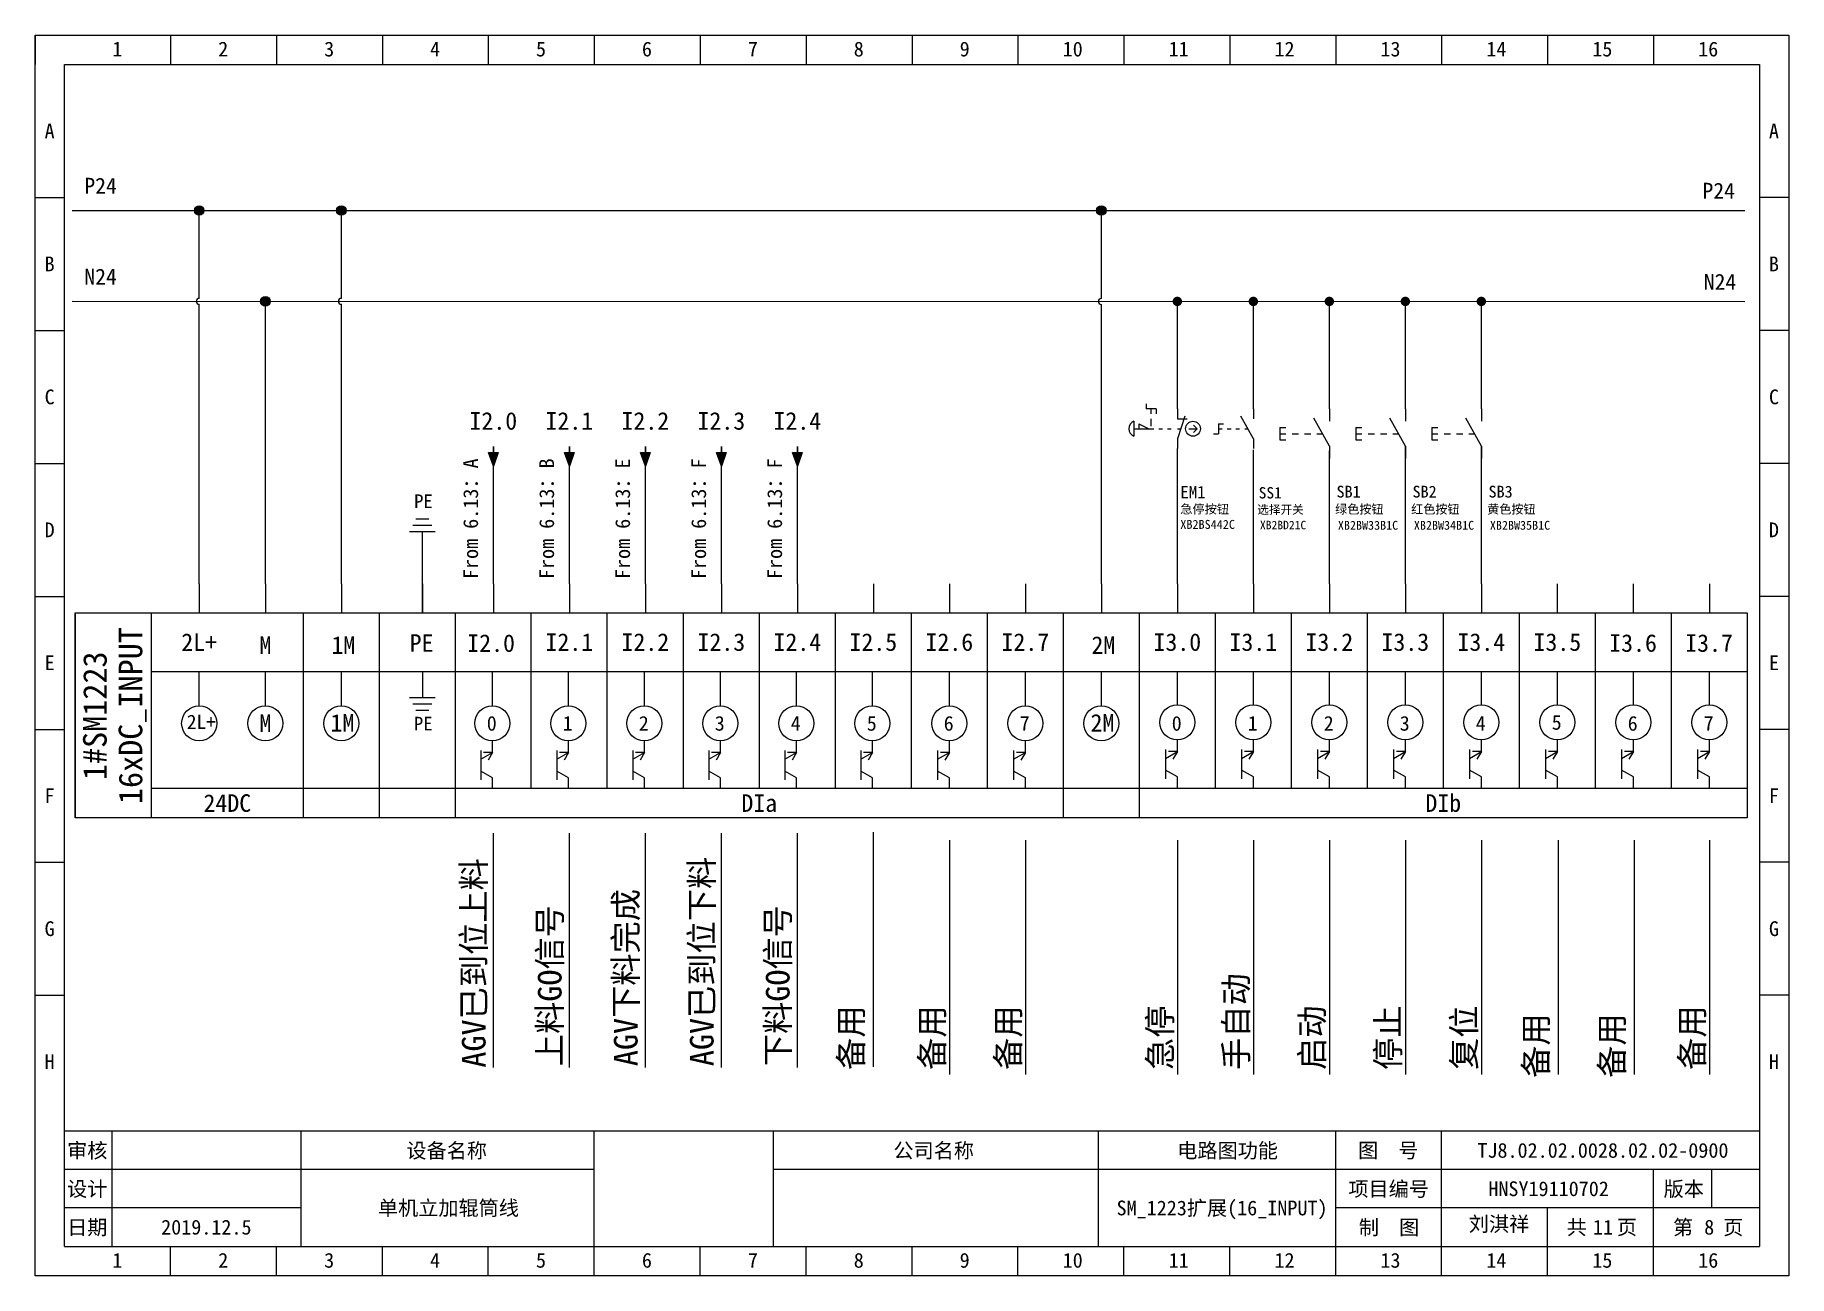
# Model space of a CAD drawing. Header units: millimetres. Extents: x 2035 to 3883, y 1511 to 1945.
# Drawn here: x 2349.7 to 2646.7, y 1511.5 to 1721.5 of the extents above; entities that cross this region are included whole.
import ezdxf
from ezdxf.enums import TextEntityAlignment as Align

# ---------------------------------------------------------------- set-up
doc = ezdxf.new("R2010")
doc.units = ezdxf.units.MM
doc.layers.add('0 @ 1', color=7, linetype='Continuous')
doc.layers.add('EPLAN300', color=5, linetype='Continuous', lineweight=25)
doc.layers.add('EPLAN311', color=1, linetype='Continuous', lineweight=25)
doc.styles.get("Standard").update_dxf_attribs({"font": 'arial.ttf'})
doc.styles.add('宋体', font='')
doc.styles.get('宋体').set_extended_font_data('宋体')

msp = doc.modelspace()

# ---------------------------------------------------------------- texts
at = {"color": 1, "style": '宋体'}
for s, p in [('From 6.13：A', (2424.7, 1629.41)), ('From 6.13：B', (2437.57, 1629.41)), ('From 6.13：E', (2450.44, 1629.41)), ('From 6.13：F', (2463.31, 1629.41)), ('From 6.13：F', (2476.18, 1629.41))]:
    msp.add_text(s, height=2.5, rotation=90, dxfattribs=at).set_placement(p)
at = {"style": '宋体'}
for s, height, p in [('I2.0', 2.97, (2422.87, 1617.08)), ('0', 2.48, (2426.18, 1603.75)), ('1', 2.48, (2439.05, 1603.75)), ('2', 2.48, (2451.92, 1603.75)), ('3', 2.48, (2464.79, 1603.75)), ('4', 2.48, (2477.66, 1603.75)), ('5', 2.48, (2490.53, 1603.75)), ('6', 2.48, (2503.56, 1603.75)), ('7', 2.48, (2516.43, 1603.75)), ('0', 2.48, (2542.17, 1603.75)), ('1', 2.48, (2555.04, 1603.75)), ('2', 2.48, (2567.91, 1603.75)), ('3', 2.48, (2580.78, 1603.75)), ('4', 2.48, (2593.65, 1603.75)), ('5', 2.48, (2606.52, 1603.91)), ('6', 2.48, (2619.39, 1603.75)), ('7', 2.48, (2632.26, 1603.75))]:
    msp.add_text(s, height=height, dxfattribs=at).set_placement(p)
at = {"color": 0, "style": '宋体'}
for s, rotation, p in [('AGV已到位上料', 89.9965, (2425.97, 1546.72)), ('AGV已到位下料', 89.9965, (2464.58, 1546.97)), ('AGV下料完成', 89.9965, (2451.71, 1546.97)), ('上料GO信号 ', 89.9965, (2438.84, 1546.97)), ('下料GO信号', 89.9965, (2477.45, 1546.97)), ('手自动', 89.9965, (2555.06, 1546.33)), ('备用', 90, (2489.85, 1546.33)), ('备用', 89.9965, (2503.58, 1546.33)), ('备用', 89.9965, (2516.45, 1546.33)), ('急停', 89.9965, (2542.19, 1546.33)), ('启动', 89.9965, (2567.93, 1546.33)), ('停止', 89.9965, (2580.8, 1546.33)), ('复位', 89.9965, (2593.67, 1546.33)), ('备用', 89.9965, (2632.28, 1546.33)), ('备用', 90, (2605.83, 1544.98)), ('备用', 90, (2618.7, 1544.98))]:
    msp.add_text(s, height=4, rotation=rotation, dxfattribs=at).set_placement(p)
at = {"style": '宋体'}
for s, width, insert, char_height, attachment_point in [('P24', 2.5259, (2360.78, 1695.97), 2.7, 5), ('P24', 2.5259, (2634.8, 1695.13), 2.7, 5), ('N24', 2.5259, (2360.78, 1680.59), 2.7, 5), ('N24', 2.5259, (2635.02, 1679.71), 2.7, 5), ('I2.0', 2.5259, (2427.29, 1656.15), 2.97, 5), ('I2.1', 2.5259, (2440.16, 1656.15), 2.97, 5), ('I2.2', 2.5259, (2453.03, 1656.15), 2.97, 5), ('I2.3', 2.5259, (2465.9, 1656.15), 2.97, 5), ('I2.4', 2.5259, (2478.77, 1656.15), 2.97, 5), ('PE', 3.0901, (2413.88, 1643.74), 2.31, 1), ('2L+', 2.5259, (2377.48, 1618.72), 2.97, 5), ('\\pi-5.94,l8.91,t8.91;PE', 2.5259, (2413.65, 1618.58), 2.97, 5), ('I2.1', 2.5259, (2440.16, 1618.72), 2.97, 5), ('I2.2', 2.5259, (2453.03, 1618.72), 2.97, 5), ('I2.3', 2.5259, (2465.9, 1618.72), 2.97, 5), ('I2.4', 2.5259, (2478.77, 1618.72), 2.97, 5), ('I2.5', 2.5259, (2491.64, 1618.72), 2.97, 5), ('I2.6', 2.5259, (2504.51, 1618.72), 2.97, 5), ('I2.7', 2.5259, (2517.38, 1618.72), 2.97, 5), ('I3.0', 2.5259, (2543.12, 1618.72), 2.97, 5), ('I3.1', 2.5259, (2555.99, 1618.72), 2.97, 5), ('I3.2', 2.5259, (2568.86, 1618.72), 2.97, 5), ('I3.3', 2.5259, (2581.73, 1618.72), 2.97, 5), ('I3.4', 2.5259, (2594.6, 1618.72), 2.97, 5), ('I3.5', 2.5259, (2607.47, 1618.72), 2.97, 5), ('I3.6', 2.5259, (2620.29, 1618.56), 2.97, 5), ('I3.7', 2.5259, (2633.16, 1618.56), 2.97, 5), ('2L+', 2.5259, (2377.85, 1605.24), 2.42, 5), ('PE', 3.0901, (2413.85, 1606.1), 2.31, 1), ('24DC', 2.5259, (2382.24, 1591.47), 2.97, 5), ('DIa', 2.5259, (2472.33, 1591.47), 2.97, 5), ('DIb', 2.5259, (2588.16, 1591.47), 2.97, 5)]:
    msp.add_mtext_dynamic_manual_height_columns(s, width=width, gutter_width=12.5, heights=[0], dxfattribs=dict(at, insert=insert, char_height=char_height, attachment_point=attachment_point))
at = {"char_height": 2.97, "width": 0.5197, "attachment_point": 1, "style": '宋体'}
for s, insert in [('M', (2387.69, 1619.72)), ('1M', (2399.87, 1619.72)), ('2M', (2528.57, 1619.72)), ('M', (2387.69, 1606.5)), ('1M', (2399.72, 1606.56)), ('2M', (2528.42, 1606.56))]:
    msp.add_mtext(s, dxfattribs=dict(at, insert=insert))
at = {"color": 5, "style": '宋体'}
for tag, p, height in [('SS1', (2556.89, 1643.05), 1.92), ('SB1', (2570.08, 1643.2), 2), ('SB2', (2582.95, 1643.2), 2), ('SB3', (2595.82, 1643.2), 2), ('选择开关', (2556.67, 1640.44), 1.44), ('绿色按钮', (2569.85, 1640.48), 1.5), ('红色按钮', (2582.72, 1640.48), 1.5), ('黄色按钮', (2595.59, 1640.48), 1.5), ('XB2BD21C', (2557.11, 1637.83), 1.44), ('XB2BW33B1C', (2570.31, 1637.76), 1.5), ('XB2BW34B1C', (2583.18, 1637.76), 1.5), ('XB2BW35B1C', (2596.05, 1637.76), 1.5)]:
    msp.add_attdef(tag, p, '', height=height, dxfattribs=at)
at = {"style": '宋体'}
for tag, p in [('16xDC_INPUT', (2365.84, 1606.29)), ('1#SM1223', (2359.82, 1606.27))]:
    msp.add_attdef(tag, text='封页', height=4, rotation=90, dxfattribs=at).set_placement(p, align=Align.MIDDLE_CENTER)
for tag, text, p in [('TJ8.02.02.0028.02.02-0900', 'TJ8.01.01.0181.00.01-0900', (2615.19, 1532.72)), ('HNSY19110702', '####', (2605.99, 1526.22)), ('单机立加辊筒线', '', (2419.69, 1522.97)), ('SM_1223扩展(16_INPUT)', '封页', (2550.69, 1522.97)), ('2019.12.5', '2019/09/23', (2378.69, 1519.72)), ('刘淇祥', '', (2597.6, 1520.26)), ('11', '02', (2615.19, 1519.72)), ('8', '01', (2633.19, 1519.72))]:
    msp.add_attdef(tag, text=text, height=2.5, dxfattribs=at).set_placement(p, align=Align.MIDDLE_CENTER)

# ---------------------------------------------------------------- blocks, each defined once
blk = doc.blocks.new('*U89')
blk.add_line((-2.5, 0), (2.5, 0))
blk = doc.blocks.new('*U90')
at = {"color": 0, "linetype": 'ByBlock', "lineweight": -2, "transparency": 16777216}
for p in [(0, 0), (0, -22.5), (0, -45), (0, -67.5), (0, -90), (0, -112.5), (0, -135)]:
    blk.add_blockref('*U89', p, dxfattribs=at)
blk = doc.blocks.new('*U91')
blk.add_line((-2.5, 0), (2.5, 0))
blk = doc.blocks.new('*U92')
at = {"color": 0, "linetype": 'ByBlock', "lineweight": -2, "transparency": 16777216}
for p in [(0, 0), (0, -22.5), (0, -45), (0, -67.5), (0, -90), (0, -112.5), (0, -135)]:
    blk.add_blockref('*U91', p, dxfattribs=at)
blk = doc.blocks.new('制图图框')
for p, q in [((-2700.08, 789.32), (-2403.08, 789.32)), ((-2700.08, 579.32), (-2700.08, 789.32)), ((-2700.08, 789.32), (-2700.08, 784.32)), ((-2700.08, 789.32), (-2695.08, 789.32)), ((-2677.15, 789.32), (-2677.15, 784.32)), ((-2659.21, 789.32), (-2659.21, 784.32)), ((-2641.27, 789.32), (-2641.27, 784.32)), ((-2623.33, 789.32), (-2623.33, 784.32)), ((-2605.4, 789.32), (-2605.4, 784.32)), ((-2587.46, 789.32), (-2587.46, 784.32)), ((-2569.52, 789.32), (-2569.52, 784.32)), ((-2551.58, 789.32), (-2551.58, 784.32)), ((-2533.65, 789.32), (-2533.65, 784.32)), ((-2515.71, 789.32), (-2515.71, 784.32)), ((-2497.77, 789.32), (-2497.77, 784.32)), ((-2479.83, 789.32), (-2479.83, 784.32)), ((-2461.9, 789.32), (-2461.9, 784.32)), ((-2443.96, 789.32), (-2443.96, 784.32)), ((-2426.02, 789.32), (-2426.02, 784.32)), ((-2403.08, 789.32), (-2403.08, 579.32)), ((-2403.08, 789.32), (-2403.08, 784.32)), ((-2695.08, 784.32), (-2408.08, 784.32)), ((-2695.08, 584.32), (-2695.08, 784.32)), ((-2408.08, 784.32), (-2408.08, 584.32)), ((-2408.08, 603.82), (-2695.08, 603.82)), ((-2687.08, 603.82), (-2687.08, 584.32)), ((-2655.08, 603.82), (-2655.08, 584.32)), ((-2655.08, 603.82), (-2655.08, 584.32)), ((-2605.4, 579.32), (-2605.4, 603.82)), ((-2575.08, 603.82), (-2575.08, 584.32)), ((-2575.08, 603.82), (-2575.08, 584.32)), ((-2575.08, 603.82), (-2575.08, 584.32)), ((-2520.08, 603.82), (-2520.08, 584.32)), ((-2479.83, 579.32), (-2479.83, 603.82)), ((-2461.9, 579.32), (-2461.9, 603.82)), ((-2655.08, 597.32), (-2695.08, 597.32)), ((-2605.4, 597.32), (-2655.08, 597.32)), ((-2408.08, 597.32), (-2575.08, 597.32)), ((-2426.02, 579.32), (-2426.02, 597.32)), ((-2416.18, 597.32), (-2416.18, 590.82)), ((-2655.08, 590.82), (-2695.08, 590.82)), ((-2408.08, 590.82), (-2479.83, 590.82)), ((-2443.96, 579.32), (-2443.96, 590.82)), ((-2695.08, 584.32), (-2408.08, 584.32)), ((-2677.15, 579.32), (-2677.15, 584.32)), ((-2659.21, 579.32), (-2659.21, 584.32)), ((-2641.27, 579.32), (-2641.27, 584.32)), ((-2623.33, 579.32), (-2623.33, 584.32)), ((-2587.46, 579.32), (-2587.46, 584.32)), ((-2569.52, 579.32), (-2569.52, 584.32)), ((-2551.58, 579.32), (-2551.58, 584.32)), ((-2533.65, 579.32), (-2533.65, 584.32)), ((-2515.71, 579.32), (-2515.71, 584.32)), ((-2497.77, 579.32), (-2497.77, 584.32)), ((-2403.08, 579.32), (-2700.08, 579.32))]:
    blk.add_line(p, q)
blk.add_blockref('*U90', (-2697.58, 761.82))
at = {"xscale": -1}
blk.add_blockref('*U92', (-2405.58, 761.82), dxfattribs=at)
at = {"style": '宋体'}
for s, p in [('1', (-2687.01, 785.71)), ('2', (-2669.07, 785.71)), ('3', (-2651.13, 785.71)), ('4', (-2633.2, 785.71)), ('5', (-2615.26, 785.71)), ('6', (-2597.32, 785.71)), ('7', (-2579.38, 785.71)), ('8', (-2561.45, 785.71)), ('9', (-2543.51, 785.71)), ('10', (-2526.07, 785.71)), ('11', (-2508.13, 785.71)), ('12', (-2490.2, 785.71)), ('13', (-2472.26, 785.71)), ('14', (-2454.32, 785.71)), ('15', (-2436.38, 785.71)), ('16', (-2418.45, 785.71)), ('A', (-2698.47, 771.84)), ('A', (-2406.47, 771.84)), ('B', (-2698.47, 749.34)), ('B', (-2406.47, 749.34)), ('C', (-2698.47, 726.84)), ('C', (-2406.47, 726.84)), ('D', (-2698.47, 704.34)), ('D', (-2406.47, 704.34)), ('E', (-2698.47, 681.84)), ('E', (-2406.47, 681.84)), ('F', (-2698.47, 659.34)), ('F', (-2406.47, 659.34)), ('G', (-2698.47, 636.84)), ('G', (-2406.47, 636.84)), ('H', (-2698.47, 614.34)), ('H', (-2406.47, 614.34)), ('审核', (-2694.65, 599.29)), ('设备名称', (-2637.2, 599.28)), ('公司名称', (-2554.73, 599.29)), ('电路图功能', (-2506.66, 599.29)), ('图  号', (-2476.05, 599.3)), ('设计', (-2694.66, 592.79)), ('项目编号', (-2477.68, 592.79)), ('版本', (-2424.3, 592.79)), ('日期', (-2694.66, 586.29)), ('制  图', (-2475.91, 586.28)), ('共   页', (-2440.72, 586.31)), ('第   页', (-2422.72, 586.3)), ('1', (-2687.01, 580.71)), ('2', (-2669.07, 580.71)), ('3', (-2651.13, 580.71)), ('4', (-2633.2, 580.71)), ('5', (-2615.26, 580.71)), ('6', (-2597.32, 580.71)), ('7', (-2579.38, 580.71)), ('8', (-2561.45, 580.71)), ('9', (-2543.51, 580.71)), ('10', (-2526.07, 580.71)), ('11', (-2508.13, 580.71)), ('12', (-2490.2, 580.71)), ('13', (-2472.26, 580.71)), ('14', (-2454.32, 580.71)), ('15', (-2436.38, 580.71)), ('16', (-2418.45, 580.71))]:
    blk.add_text(s, height=2.5, dxfattribs=at).set_placement(p)
blk = doc.blocks.new('*U73')
blk.add_line((0, 0.14), (0, 5.8))
blk.add_circle((0, -2.83), 2.97)
blk = doc.blocks.new('*U74')
at = {"color": 0, "linetype": 'ByBlock', "lineweight": -2, "transparency": 16777216}
for p in [(0, 0), (12.87, 0)]:
    blk.add_blockref('*U73', p, dxfattribs=at)
blk = doc.blocks.new('箭头')
at = {"layer": 'EPLAN311', "linetype": 'Continuous', "lineweight": 25, "ltscale": 4}
blk.add_hatch(color=1, dxfattribs=at).paths.add_polyline_path([(0.875, 0.7), (2.8, 0), (0.875, -0.7)], flags=0)
at = {"layer": 'EPLAN311', "color": 1, "linetype": 'Continuous', "lineweight": 25, "ltscale": 4}
blk.add_line((0, 0), (0.875, 0), dxfattribs=at)
blk.add_lwpolyline([(0.875, 0.7), (2.8, 0), (0.875, -0.7)], close=True, dxfattribs=at)
at = {"color": 5}
blk.add_attdef('70_20010', text='', height=1.7535, dxfattribs=at).set_placement((3.5, -0.17535), align=Align.MIDDLE_LEFT)
blk = doc.blocks.new('急停按钮')
at = {"layer": 'EPLAN300', "color": 5, "linetype": 'Continuous', "lineweight": 25, "ltscale": 4}
for p, q in [((-4.38, 6.3), (-4.38, 5.6)), ((-2.98, 5.6), (-4.38, 5.6)), ((-3.68, 4.9), (-3.68, 5.6)), ((-2.98, 5.6), (-2.98, 4.9)), ((-6.13, 3.85), (-6.13, 1.75)), ((-6.13, 2.8), (-3.33, 2.8)), ((-5.43, 3.5), (-4.03, 2.8)), ((-5.43, 3.5), (-5.43, 2.8)), ((-3.68, 3.15), (-3.68, 4.2)), ((-2.63, 2.8), (-2.1, 2.8)), ((-1.4, 2.8), (-0.88, 2.8)), ((1.05, 4.55), (0, 1.4)), ((0, 4.2), (1.4, 4.2)), ((0, 2.8), (0.45, 2.8)), ((1.62, 2.8), (2.8, 2.8)), ((2.27, 3.32), (2.8, 2.8)), ((2.8, 2.8), (2.27, 2.27))]:
    blk.add_line(p, q, dxfattribs=at)
at = {"layer": 'EPLAN300', "color": 5, "linetype": 'Continuous', "lineweight": 25}
for p, q in [((0, 5.6), (0, 4.2)), ((0, 1.4), (0, 0))]:
    blk.add_line(p, q, dxfattribs=at)
at = {"layer": 'EPLAN300', "color": 5, "linetype": 'Continuous', "lineweight": 25, "ltscale": 4}
blk.add_circle((2.21, 2.8), 1.05, dxfattribs=at)
blk.add_arc((-5.71, 2.8), 1.13, 111.5448, 248.4552, dxfattribs=at)
at = {"color": 0, "style": '宋体'}
for tag, p in [('01', (0.42, 4.87)), ('02', (0.42, -0.54)), ('04', (0.42, -9.16)), ('05', (0.42, -11.32))]:
    blk.add_attdef(tag, p, '', height=1.26, dxfattribs=at)
at = {"color": 5, "style": '宋体'}
blk.add_attdef('03', (0.42, -7.01), '', height=1.75, dxfattribs=at)
blk = doc.blocks.new('选择开关2位')
at = {"layer": 'EPLAN300', "color": 5, "linetype": 'Continuous', "lineweight": 25}
for p, q in [((0, 0), (0, -1.4)), ((0, -4.2), (0, -5.6))]:
    blk.add_line(p, q, dxfattribs=at)
at = {"layer": 'EPLAN300', "color": 5, "linetype": 'Continuous', "lineweight": 25, "ltscale": 4}
for p, q in [((-4.9, -2.1), (-4.2, -2.1)), ((-4.9, -2.1), (-4.9, -3.5)), ((0, -4.2), (-1.75, -1.05)), ((-5.6, -3.5), (-4.9, -3.5)), ((-4.9, -2.8), (-4.38, -2.8)), ((-3.68, -2.8), (-3.15, -2.8)), ((-2.45, -2.8), (-1.93, -2.8)), ((-1.22, -2.8), (-0.78, -2.8))]:
    blk.add_line(p, q, dxfattribs=at)
at = {"color": 5}
blk.add_attdef('17_20010', text='', height=1.75, dxfattribs=at).set_placement((-6.3, -2.98), align=Align.MIDDLE_RIGHT)
blk = doc.blocks.new('常开按钮')
at = {"layer": 'EPLAN300', "color": 5, "linetype": 'Continuous', "lineweight": 25}
for p, q in [((0, 0), (0, -1.4)), ((0, -4.2), (0, -5.6))]:
    blk.add_line(p, q, dxfattribs=at)
at = {"layer": 'EPLAN300', "color": 5, "linetype": 'Continuous', "lineweight": 25, "ltscale": 4}
for p, q in [((0, -4.2), (-1.75, -1.05)), ((-5.6, -2.1), (-4.9, -2.1)), ((-5.6, -2.1), (-5.6, -3.5)), ((-5.6, -2.8), (-4.9, -2.8)), ((-5.6, -3.5), (-4.9, -3.5)), ((-4.2, -2.8), (-3.5, -2.8)), ((-2.8, -2.8), (-2.1, -2.8)), ((-1.4, -2.8), (-0.78, -2.8))]:
    blk.add_line(p, q, dxfattribs=at)
at = {"color": 5}
blk.add_attdef('17_20010', text='', height=1.75, dxfattribs=at).set_placement((-6.3, -2.98), align=Align.MIDDLE_RIGHT)

# ---------------------------------------------------------------- hatches: boundary and pattern name
at = {"layer": 'EPLAN311', "linetype": 'ByBlock', "lineweight": 15, "ltscale": 4}
h = msp.add_hatch(color=0, dxfattribs=at)
edge = h.paths.add_edge_path()
edge.add_arc((2377.48, 1691.79), 0.81, 0, 360)
h = msp.add_hatch(color=0, dxfattribs=at)
edge = h.paths.add_edge_path()
edge.add_arc((2401.55, 1691.79), 0.81, 0, 360)
h = msp.add_hatch(color=0, dxfattribs=at)
edge = h.paths.add_edge_path()
edge.add_arc((2530.25, 1691.79), 0.81, 0, 360)
h = msp.add_hatch(color=0, dxfattribs=at)
edge = h.paths.add_edge_path()
edge.add_arc((2388.69, 1676.41), 0.81, 0, 360)
h = msp.add_hatch(color=0, dxfattribs=at)
edge = h.paths.add_edge_path()
edge.add_arc((2543.12, 1676.4), 0.81, 0, 360)
h = msp.add_hatch(color=0, dxfattribs=at)
edge = h.paths.add_edge_path()
edge.add_arc((2555.99, 1676.4), 0.81, 0, 360)
h = msp.add_hatch(color=0, dxfattribs=at)
edge = h.paths.add_edge_path()
edge.add_arc((2568.86, 1676.4), 0.81, 0, 360)
h = msp.add_hatch(color=0, dxfattribs=at)
edge = h.paths.add_edge_path()
edge.add_arc((2581.73, 1676.4), 0.81, 0, 360)
h = msp.add_hatch(color=0, dxfattribs=at)
edge = h.paths.add_edge_path()
edge.add_arc((2594.6, 1676.4), 0.81, 0, 360)

# ---------------------------------------------------------------- linework, layer by layer
for p, q in [((2377.48, 1676.91), (2377.48, 1691.79)), ((2401.55, 1676.91), (2401.55, 1691.79)), ((2530.25, 1676.9), (2530.25, 1691.79)), ((2355.95, 1676.42), (2639.22, 1676.39)), ((2377.48, 1628.62), (2377.48, 1675.91)), ((2388.68, 1628.62), (2388.69, 1676.41)), ((2401.55, 1628.62), (2401.55, 1675.91)), ((2530.25, 1628.62), (2530.25, 1675.9)), ((2543.12, 1658.21), (2543.12, 1676.4)), ((2555.99, 1658.21), (2555.99, 1676.4)), ((2568.86, 1658.21), (2568.86, 1676.4)), ((2581.73, 1658.21), (2581.73, 1676.4)), ((2594.6, 1658.21), (2594.6, 1676.4)), ((2427.29, 1628.62), (2427.29, 1651.87)), ((2440.16, 1628.62), (2440.16, 1651.87)), ((2453.03, 1628.62), (2453.03, 1651.87)), ((2465.9, 1628.62), (2465.9, 1651.87)), ((2478.77, 1628.62), (2478.77, 1651.87)), ((2543.12, 1628.62), (2543.12, 1651.49)), ((2581.73, 1628.62), (2581.73, 1651.87)), ((2594.6, 1628.62), (2594.6, 1651.87)), ((2555.99, 1628.62), (2555.99, 1651.29)), ((2568.86, 1628.62), (2568.86, 1651.1)), ((2415.27, 1628.62), (2415.27, 1637.45)), ((2377.48, 1628.62), (2377.48, 1623.67)), ((2388.68, 1628.62), (2388.68, 1623.67)), ((2401.55, 1628.62), (2401.55, 1623.67)), ((2415.27, 1628.62), (2415.27, 1623.67)), ((2415.27, 1623.67), (2415.27, 1628.62)), ((2427.29, 1628.62), (2427.29, 1623.67)), ((2440.16, 1628.62), (2440.16, 1623.67)), ((2453.03, 1628.62), (2453.03, 1623.67)), ((2465.9, 1628.62), (2465.9, 1623.67)), ((2478.77, 1628.62), (2478.77, 1623.67)), ((2491.64, 1628.62), (2491.64, 1623.67)), ((2504.51, 1628.62), (2504.51, 1623.67)), ((2517.38, 1628.62), (2517.38, 1623.67)), ((2530.25, 1628.62), (2530.25, 1623.67)), ((2530.25, 1628.62), (2530.25, 1623.67)), ((2543.12, 1628.62), (2543.12, 1623.67)), ((2555.99, 1628.62), (2555.99, 1623.67)), ((2568.86, 1628.62), (2568.86, 1623.67)), ((2581.73, 1628.62), (2581.73, 1623.67)), ((2594.6, 1628.62), (2594.6, 1623.67)), ((2607.47, 1623.67), (2607.47, 1628.62)), ((2620.34, 1623.67), (2620.34, 1628.62)), ((2633.21, 1628.62), (2633.21, 1623.67)), ((2356.5, 1623.67), (2639.64, 1623.67)), ((2356.5, 1589.02), (2356.5, 1623.67)), ((2356.5, 1623.67), (2356.5, 1589.02)), ((2369.37, 1623.67), (2369.37, 1589.02)), ((2395.11, 1623.67), (2395.11, 1589.02)), ((2407.98, 1623.67), (2407.98, 1589.02)), ((2420.85, 1623.67), (2420.85, 1589.02)), ((2433.72, 1593.97), (2433.72, 1623.67)), ((2446.59, 1593.97), (2446.59, 1623.67)), ((2459.46, 1623.67), (2459.46, 1593.97)), ((2472.33, 1623.67), (2472.33, 1593.97)), ((2485.2, 1623.67), (2485.2, 1593.97)), ((2498.07, 1623.67), (2498.07, 1593.95)), ((2510.94, 1623.67), (2510.94, 1593.97)), ((2523.81, 1623.67), (2523.81, 1589.02)), ((2536.68, 1623.67), (2536.68, 1589.02)), ((2549.55, 1623.67), (2549.55, 1593.97)), ((2562.42, 1623.67), (2562.42, 1593.97)), ((2575.29, 1623.67), (2575.29, 1593.97)), ((2588.16, 1623.67), (2588.16, 1593.97)), ((2601.03, 1623.67), (2601.03, 1593.97)), ((2613.9, 1623.67), (2613.9, 1593.97)), ((2626.77, 1623.67), (2626.77, 1593.97)), ((2639.64, 1623.67), (2639.64, 1589.02)), ((2369.37, 1613.77), (2639.64, 1613.77)), ((2377.48, 1607.96), (2377.48, 1613.77)), ((2388.68, 1607.96), (2388.68, 1613.77)), ((2401.55, 1607.96), (2401.55, 1613.77)), ((2415.27, 1613.77), (2415.27, 1609.36)), ((2427.13, 1607.96), (2427.13, 1613.61)), ((2440, 1607.96), (2440, 1613.61)), ((2452.87, 1607.96), (2452.87, 1613.61)), ((2465.74, 1607.96), (2465.74, 1613.61)), ((2478.61, 1607.96), (2478.61, 1613.61)), ((2491.48, 1607.96), (2491.48, 1613.61)), ((2504.51, 1607.96), (2504.51, 1613.61)), ((2517.38, 1607.96), (2517.38, 1613.61)), ((2530.25, 1607.96), (2530.25, 1613.77)), ((2543.12, 1608.12), (2543.12, 1613.77)), ((2555.99, 1608.12), (2555.99, 1613.77)), ((2568.86, 1608.12), (2568.86, 1613.77)), ((2581.73, 1608.12), (2581.73, 1613.77)), ((2594.6, 1608.12), (2594.6, 1613.77)), ((2607.47, 1608.12), (2607.47, 1613.77)), ((2427.13, 1600.04), (2427.13, 1602.02)), ((2440, 1600.04), (2440, 1602.02)), ((2452.87, 1600.04), (2452.87, 1602.02)), ((2465.74, 1600.04), (2465.74, 1602.02)), ((2478.61, 1600.04), (2478.61, 1602.02)), ((2491.48, 1600.04), (2491.48, 1602.02)), ((2504.51, 1600.04), (2504.51, 1602.02)), ((2517.38, 1600.04), (2517.38, 1602.02)), ((2543.12, 1600.2), (2543.12, 1602.18)), ((2555.99, 1600.2), (2555.99, 1602.18)), ((2568.86, 1600.2), (2568.86, 1602.18)), ((2581.73, 1600.2), (2581.73, 1602.18)), ((2594.6, 1600.2), (2594.6, 1602.18)), ((2607.47, 1600.2), (2607.47, 1602.18)), ((2620.34, 1600.2), (2620.34, 1602.18)), ((2633.21, 1600.2), (2633.21, 1602.18)), ((2425.15, 1600.39), (2425.15, 1595.44)), ((2425.15, 1598.9), (2427.13, 1600.04)), ((2427.13, 1600.04), (2425.65, 1600.04)), ((2427.13, 1600.04), (2426.39, 1598.76)), ((2438.02, 1600.39), (2438.02, 1595.44)), ((2438.02, 1598.9), (2440, 1600.04)), ((2440, 1600.04), (2438.52, 1600.04)), ((2440, 1600.04), (2439.26, 1598.76)), ((2450.89, 1600.39), (2450.89, 1595.44)), ((2450.89, 1598.9), (2452.87, 1600.04)), ((2452.87, 1600.04), (2451.39, 1600.04)), ((2452.87, 1600.04), (2452.13, 1598.76)), ((2463.76, 1600.39), (2463.76, 1595.44)), ((2463.76, 1598.9), (2465.74, 1600.04)), ((2465.74, 1600.04), (2464.26, 1600.04)), ((2465.74, 1600.04), (2465, 1598.76)), ((2476.63, 1600.39), (2476.63, 1595.44)), ((2476.63, 1598.9), (2478.61, 1600.04)), ((2478.61, 1600.04), (2477.13, 1600.04)), ((2478.61, 1600.04), (2477.87, 1598.76)), ((2489.5, 1600.39), (2489.5, 1595.44)), ((2489.5, 1598.9), (2491.48, 1600.04)), ((2491.48, 1600.04), (2490, 1600.04)), ((2491.48, 1600.04), (2490.74, 1598.76)), ((2502.53, 1600.39), (2502.53, 1595.44)), ((2502.53, 1598.9), (2504.51, 1600.04)), ((2504.51, 1600.04), (2503.02, 1600.04)), ((2504.51, 1600.04), (2503.77, 1598.76)), ((2515.4, 1600.39), (2515.4, 1595.44)), ((2515.4, 1598.9), (2517.38, 1600.04)), ((2517.38, 1600.04), (2515.89, 1600.04)), ((2517.38, 1600.04), (2516.64, 1598.76)), ((2541.14, 1600.55), (2541.14, 1595.6)), ((2541.14, 1599.06), (2543.12, 1600.2)), ((2543.12, 1600.2), (2541.63, 1600.2)), ((2543.12, 1600.2), (2542.38, 1598.92)), ((2554.01, 1600.55), (2554.01, 1595.6)), ((2554.01, 1599.06), (2555.99, 1600.2)), ((2555.99, 1600.2), (2554.5, 1600.2)), ((2555.99, 1600.2), (2555.25, 1598.92)), ((2566.88, 1600.55), (2566.88, 1595.6)), ((2566.88, 1599.06), (2568.86, 1600.2)), ((2568.86, 1600.2), (2567.37, 1600.2)), ((2568.86, 1600.2), (2568.12, 1598.92)), ((2579.75, 1600.55), (2579.75, 1595.6)), ((2579.75, 1599.06), (2581.73, 1600.2)), ((2581.73, 1600.2), (2580.24, 1600.2)), ((2581.73, 1600.2), (2580.99, 1598.92)), ((2592.62, 1600.55), (2592.62, 1595.6)), ((2592.62, 1599.06), (2594.6, 1600.2)), ((2594.6, 1600.2), (2593.11, 1600.2)), ((2594.6, 1600.2), (2593.86, 1598.92)), ((2605.49, 1600.55), (2605.49, 1595.6)), ((2605.49, 1599.06), (2607.47, 1600.2)), ((2607.47, 1600.2), (2605.98, 1600.2)), ((2607.47, 1600.2), (2606.73, 1598.92)), ((2618.36, 1600.55), (2618.36, 1595.6)), ((2618.36, 1599.06), (2620.34, 1600.2)), ((2620.34, 1600.2), (2618.85, 1600.2)), ((2620.34, 1600.2), (2619.6, 1598.92)), ((2631.23, 1600.55), (2631.23, 1595.6)), ((2631.23, 1599.06), (2633.21, 1600.2)), ((2633.21, 1600.2), (2631.72, 1600.2)), ((2633.21, 1600.2), (2632.47, 1598.92)), ((2427.13, 1595.79), (2425.15, 1596.92)), ((2427.13, 1593.97), (2427.13, 1595.79)), ((2440, 1595.79), (2438.02, 1596.92)), ((2440, 1593.97), (2440, 1595.79)), ((2452.87, 1595.79), (2450.89, 1596.92)), ((2452.87, 1593.97), (2452.87, 1595.79)), ((2465.74, 1595.79), (2463.76, 1596.92)), ((2465.74, 1593.97), (2465.74, 1595.79)), ((2478.61, 1595.79), (2476.63, 1596.92)), ((2478.61, 1593.97), (2478.61, 1595.79)), ((2491.48, 1595.79), (2489.5, 1596.92)), ((2491.48, 1593.97), (2491.48, 1595.79)), ((2504.51, 1595.79), (2502.53, 1596.92)), ((2504.51, 1593.97), (2504.51, 1595.79)), ((2517.38, 1595.79), (2515.4, 1596.92)), ((2517.38, 1593.97), (2517.38, 1595.79)), ((2543.12, 1595.95), (2541.14, 1597.08)), ((2543.12, 1593.97), (2543.12, 1595.95)), ((2555.99, 1595.95), (2554.01, 1597.08)), ((2555.99, 1593.97), (2555.99, 1595.95)), ((2568.86, 1595.95), (2566.88, 1597.08)), ((2568.86, 1593.97), (2568.86, 1595.95)), ((2581.73, 1595.95), (2579.75, 1597.08)), ((2581.73, 1593.97), (2581.73, 1595.95)), ((2594.6, 1595.95), (2592.62, 1597.08)), ((2594.6, 1593.97), (2594.6, 1595.95)), ((2607.47, 1595.95), (2605.49, 1597.08)), ((2607.47, 1593.97), (2607.47, 1595.95)), ((2620.34, 1595.95), (2618.36, 1597.08)), ((2620.34, 1593.97), (2620.34, 1595.95)), ((2633.21, 1595.95), (2631.23, 1597.08)), ((2633.21, 1593.97), (2633.21, 1595.95)), ((2395.11, 1593.97), (2369.37, 1593.97)), ((2403.06, 1593.97), (2395.11, 1593.97)), ((2523.81, 1593.97), (2403.06, 1593.97)), ((2531.06, 1593.97), (2523.81, 1593.97)), ((2639.64, 1593.97), (2531.06, 1593.97)), ((2639.64, 1589.02), (2356.5, 1589.02)), ((2427.29, 1546.72), (2427.29, 1586.42)), ((2440.16, 1546.72), (2440.16, 1586.42)), ((2453.03, 1546.72), (2453.03, 1586.42)), ((2465.9, 1546.72), (2465.9, 1586.42)), ((2478.77, 1546.72), (2478.77, 1586.42)), ((2491.64, 1546.88), (2491.64, 1586.58)), ((2504.51, 1585.24), (2504.51, 1545.54)), ((2517.38, 1585.24), (2517.38, 1545.54)), ((2543.12, 1585.24), (2543.12, 1545.54)), ((2555.99, 1585.24), (2555.99, 1545.54)), ((2568.86, 1585.24), (2568.86, 1545.54)), ((2581.73, 1585.24), (2581.73, 1545.54)), ((2594.6, 1585.24), (2594.6, 1545.54)), ((2607.63, 1585.24), (2607.63, 1545.54)), ((2620.5, 1585.24), (2620.5, 1545.54)), ((2633.21, 1585.24), (2633.21, 1545.54)), ((2478.77, 1558.07), (2478.77, 1558.07))]:
    msp.add_line(p, q)
at = {"linetype": 'Continuous', "lineweight": 25, "ltscale": 4}
for p, q in [((2414.19, 1639.61), (2416.35, 1639.61)), ((2413.11, 1637.45), (2417.43, 1637.45)), ((2413.65, 1638.53), (2416.89, 1638.53)), ((2415.27, 1629.75), (2415.27, 1631.91)), ((2413.11, 1609.36), (2417.43, 1609.36)), ((2413.65, 1608.28), (2416.89, 1608.28)), ((2414.19, 1607.2), (2416.35, 1607.2))]:
    msp.add_line(p, q, dxfattribs=at)
for centre in [(2377.48, 1604.99), (2388.68, 1604.99), (2401.55, 1604.99), (2427.13, 1604.99), (2440, 1604.99), (2452.87, 1604.99), (2465.74, 1604.99), (2478.61, 1604.99), (2491.48, 1604.99), (2504.51, 1604.99), (2517.38, 1604.99), (2530.25, 1604.99), (2543.12, 1605.15), (2555.99, 1605.15), (2568.86, 1605.15), (2581.73, 1605.15), (2594.6, 1605.15), (2607.47, 1605.15)]:
    msp.add_circle(centre, 2.97)
for centre in [(2377.48, 1676.41), (2401.55, 1676.41), (2530.25, 1676.4)]:
    msp.add_arc(centre, 0.5, 90, 270)
at = {"layer": 'EPLAN311', "color": 7, "linetype": 'Continuous', "lineweight": 25, "ltscale": 4}
for p, q in [((2355.95, 1691.79), (2370.89, 1691.79)), ((2370.89, 1691.79), (2639.22, 1691.79))]:
    msp.add_line(p, q, dxfattribs=at)
at = {"layer": 'EPLAN311', "color": 0, "linetype": 'ByBlock', "lineweight": 15, "ltscale": 4}
for centre in [(2377.48, 1691.79), (2401.55, 1691.79), (2530.25, 1691.79), (2388.69, 1676.41)]:
    msp.add_circle(centre, 0.81, dxfattribs=at)

# ---------------------------------------------------------------- block references
for name, p in [('制图图框', (5049.77, 932.15)), ('*U74', (2620.34, 1607.98))]:
    msp.add_blockref(name, p)
for name, p, xscale, yscale, zscale in [('选择开关2位', (2555.99, 1658.21), 1.2, 1.2, 1.2), ('常开按钮', (2568.86, 1658.21), 1.5, 1.5, 1.5), ('常开按钮', (2581.73, 1658.21), 1.5, 1.5, 1.5), ('常开按钮', (2594.6, 1658.21), 1.5, 1.5, 1.5)]:
    msp.add_blockref(name, p, dxfattribs=dict(xscale=xscale, yscale=yscale, zscale=zscale))
at = {"xscale": 1.2, "yscale": 1.2, "zscale": 1.2, "rotation": 270}
for p in [(2427.29, 1651.87), (2440.16, 1651.87), (2453.03, 1651.87), (2465.9, 1651.87), (2478.77, 1651.87)]:
    msp.add_blockref('箭头', p, dxfattribs=at)
at = {"layer": '0 @ 1', "color": 5, "xscale": 1.2, "yscale": 1.2, "zscale": 1.2}
msp.add_blockref('急停按钮', (2543.12, 1651.49), dxfattribs=at).add_auto_attribs({'05': 'XB2BS442C', '04': '急停按钮', '03': 'EM1'})

msp.set_redraw_order([(e.dxf.handle, doc.entitydb.next_handle()) for e in msp.query("TEXT MTEXT ATTDEF DIMENSION ARC_DIMENSION")])  # texts and dimensions are drawn at this point

doc.saveas('drawing.dxf')
